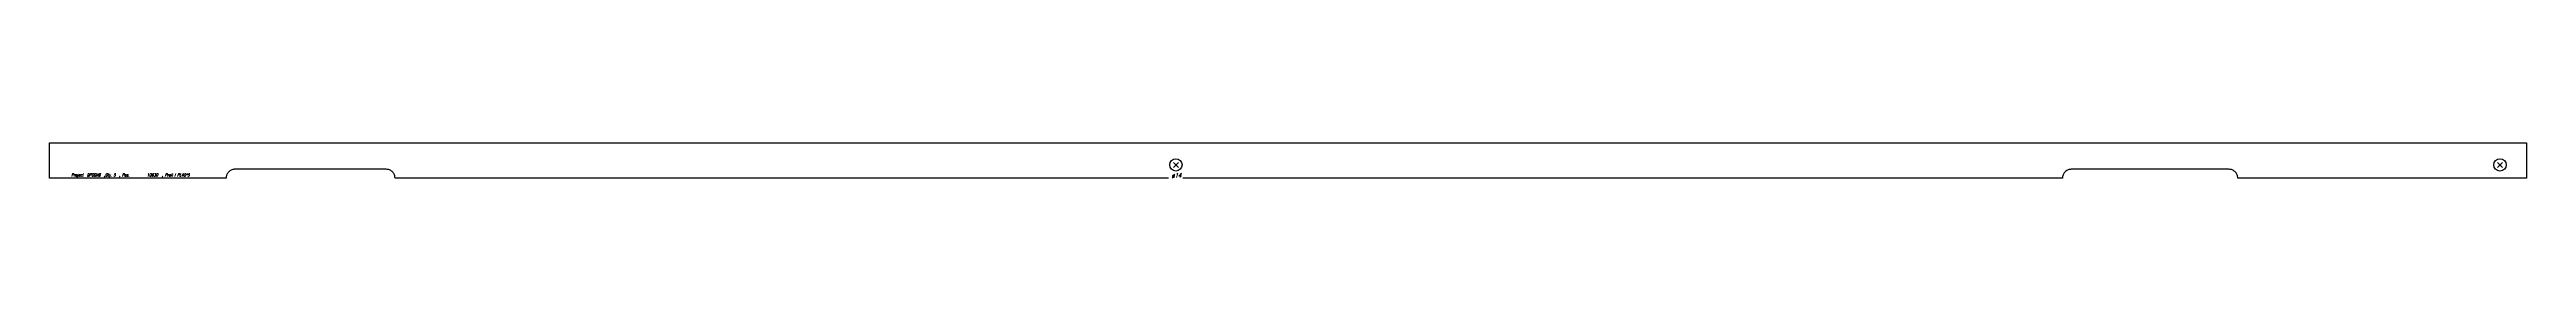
# Model space of a CAD drawing. Extents: x 0 to 2806, y -20 to 20.
import ezdxf

# ---------------------------------------------------------------- set-up
doc = ezdxf.new("R2010")
doc.units = 0
doc.header["$LTSCALE"] = 10
for name, color, linetype in [('BEZ_SCHRAUBEN', 7, 'CONTINUOUS'), ('SCHRAUBEN', 7, 'CONTINUOUS'), ('TEILE', 7, 'CONTINUOUS'), ('UNTERSCHRIFT', 7, 'CONTINUOUS')]:
    doc.layers.add(name, color=color, linetype=linetype)
doc.styles.get("Standard").update_dxf_attribs({"font": 'ROMANS'})

msp = doc.modelspace()

# ---------------------------------------------------------------- linework, layer by layer
at = {"layer": 'SCHRAUBEN', "color": 6}
for p, q in [((1278.799438, -2.200095), (1273.199463, -7.800095)), ((1273.199463, -2.200095), (1278.799438, -7.800095)), ((2778.798828, -2.200097), (2773.19873, -7.800097)), ((2773.19873, -2.200097), (2778.798828, -7.800097))]:
    msp.add_line(p, q, dxfattribs=at)
at = {"layer": 'SCHRAUBEN', "color": 2}
for centre, radius in [((1275.999512, -5.000094), 6.999878), ((2775.998779, -5.000096), 7.000244)]:
    msp.add_circle(centre, radius, dxfattribs=at)
at = {"layer": 'TEILE', "color": 2}
for p, q in [((0.000115, -19.999998), (0.000115, 19.999996)), ((0.000115, 19.999996), (2805.999756, 19.999996)), ((2805.999756, 19.999996), (2805.999756, -19.999998)), ((200.056915, -19.999998), (0.000115, -19.999998)), ((200.094971, -19.128433), (200.056915, -19.999989)), ((200.056915, -19.999989), (200.056915, -19.999998)), ((200.208832, -18.26351), (200.094971, -19.128433)), ((200.397659, -17.411802), (200.208832, -18.26351)), ((200.660004, -16.579796), (200.397659, -17.411802)), ((200.993835, -15.773815), (200.660004, -16.579796)), ((201.396667, -15), (200.993835, -15.773815)), ((201.865402, -14.264238), (201.396667, -15)), ((202.396469, -13.572129), (201.865402, -14.264238)), ((202.985855, -12.928939), (202.396469, -13.572129)), ((203.629028, -12.339564), (202.985855, -12.928939)), ((204.321152, -11.808491), (203.629028, -12.339564)), ((205.056915, -11.339759), (204.321152, -11.808491)), ((205.830719, -10.936936), (205.056915, -11.339759)), ((206.636719, -10.603089), (205.830719, -10.936936)), ((207.468719, -10.340758), (206.636719, -10.603089)), ((208.320435, -10.151941), (207.468719, -10.340758)), ((209.185349, -10.038073), (208.320435, -10.151941)), ((210.056915, -10.000023), (209.185349, -10.038073)), ((381.377228, -10.000023), (210.056915, -10.000023)), ((382.299866, -10.042673), (381.377228, -10.000011)), ((381.377228, -10.000011), (381.377228, -10.000023)), ((383.214722, -10.170287), (382.299866, -10.042673)), ((384.113831, -10.381763), (383.214722, -10.170287)), ((384.989624, -10.675298), (384.113831, -10.381763)), ((385.834595, -11.048388), (384.989624, -10.675298)), ((386.641541, -11.497849), (385.834595, -11.048388)), ((387.403564, -12.019849), (386.641541, -11.497849)), ((388.114166, -12.609931), (387.403564, -12.019849)), ((388.767273, -13.263062), (388.114166, -12.609931)), ((389.357361, -13.97367), (388.767273, -13.263062)), ((389.879395, -14.735693), (389.357361, -13.97367)), ((390.328827, -15.542627), (389.879395, -14.735693)), ((390.701904, -16.387592), (390.328827, -15.542627)), ((390.995453, -17.263376), (390.701904, -16.387592)), ((391.20694, -18.162508), (390.995453, -17.263376)), ((391.334534, -19.077318), (391.20694, -18.162508)), ((391.377228, -19.999998), (391.334534, -19.077318)), ((1267.585083, -19.999998), (391.377228, -19.999998)), ((2280.383057, -19.999998), (1283.853516, -19.999998)), ((2280.425781, -19.077324), (2280.383057, -20)), ((2280.383057, -20), (2280.383057, -19.999998)), ((2280.553223, -18.162519), (2280.425781, -19.077324)), ((2280.764648, -17.263391), (2280.553223, -18.162519)), ((2281.05835, -16.387611), (2280.764648, -17.263391)), ((2281.431396, -15.542652), (2281.05835, -16.387611)), ((2281.880859, -14.735722), (2281.431396, -15.542652)), ((2282.402832, -13.973703), (2281.880859, -14.735722)), ((2282.99292, -13.263098), (2282.402832, -13.973703)), ((2283.645996, -12.609969), (2282.99292, -13.263098)), ((2284.356689, -12.019888), (2283.645996, -12.609969)), ((2285.118652, -11.49789), (2284.356689, -12.019888)), ((2285.925537, -11.048426), (2285.118652, -11.49789)), ((2286.770508, -10.675333), (2285.925537, -11.048426)), ((2287.64624, -10.381793), (2286.770508, -10.675333)), ((2288.54541, -10.170309), (2287.64624, -10.381793)), ((2289.460205, -10.042687), (2288.54541, -10.170309)), ((2290.383057, -10.000023), (2289.460205, -10.042687)), ((2469.003418, -10.000023), (2290.383057, -10.000023)), ((2469.926025, -10.042705), (2469.003418, -9.999982)), ((2469.003418, -9.999982), (2469.003418, -10.000023)), ((2470.84082, -10.170372), (2469.926025, -10.042705)), ((2471.739746, -10.38189), (2470.84082, -10.170372)), ((2472.615723, -10.675459), (2471.739746, -10.38189)), ((2473.460449, -11.048573), (2472.615723, -10.675459)), ((2474.267334, -11.498047), (2473.460449, -11.048573)), ((2475.029541, -12.02005), (2474.267334, -11.498047)), ((2475.73999, -12.610129), (2475.029541, -12.02005)), ((2476.393066, -13.263249), (2475.73999, -12.610129)), ((2476.983154, -13.973842), (2476.393066, -13.263249)), ((2477.505127, -14.735843), (2476.983154, -13.973842)), ((2477.95459, -15.542753), (2477.505127, -14.735843)), ((2478.327881, -16.38769), (2477.95459, -15.542753)), ((2478.621338, -17.263447), (2478.327881, -16.38769)), ((2478.832764, -18.162552), (2478.621338, -17.263447)), ((2478.960449, -19.077337), (2478.832764, -18.162552)), ((2479.003418, -19.999998), (2478.960449, -19.077337)), ((2805.999756, -19.999998), (2479.003418, -19.999998))]:
    msp.add_line(p, q, dxfattribs=at)

# ---------------------------------------------------------------- texts
at = {"layer": 'BEZ_SCHRAUBEN', "color": 2, "oblique": 15, "width": 0.8}
msp.add_text(' ø14', height=5, dxfattribs=at).set_placement((1267.99939, -19.500095))
at = {"layer": 'UNTERSCHRIFT', "color": 2, "oblique": 15, "width": 0.8}
for s, p in [('Project  DP0GN9  ,Qty. 5  , Pos. ', (24.628525, -17.999998)), ('10630', (110.428513, -17.999998)), ('  , Profi l PL40*5', (123.428513, -17.999998))]:
    msp.add_text(s, height=3.25, dxfattribs=at).set_placement(p)

doc.saveas('drawing.dxf')
